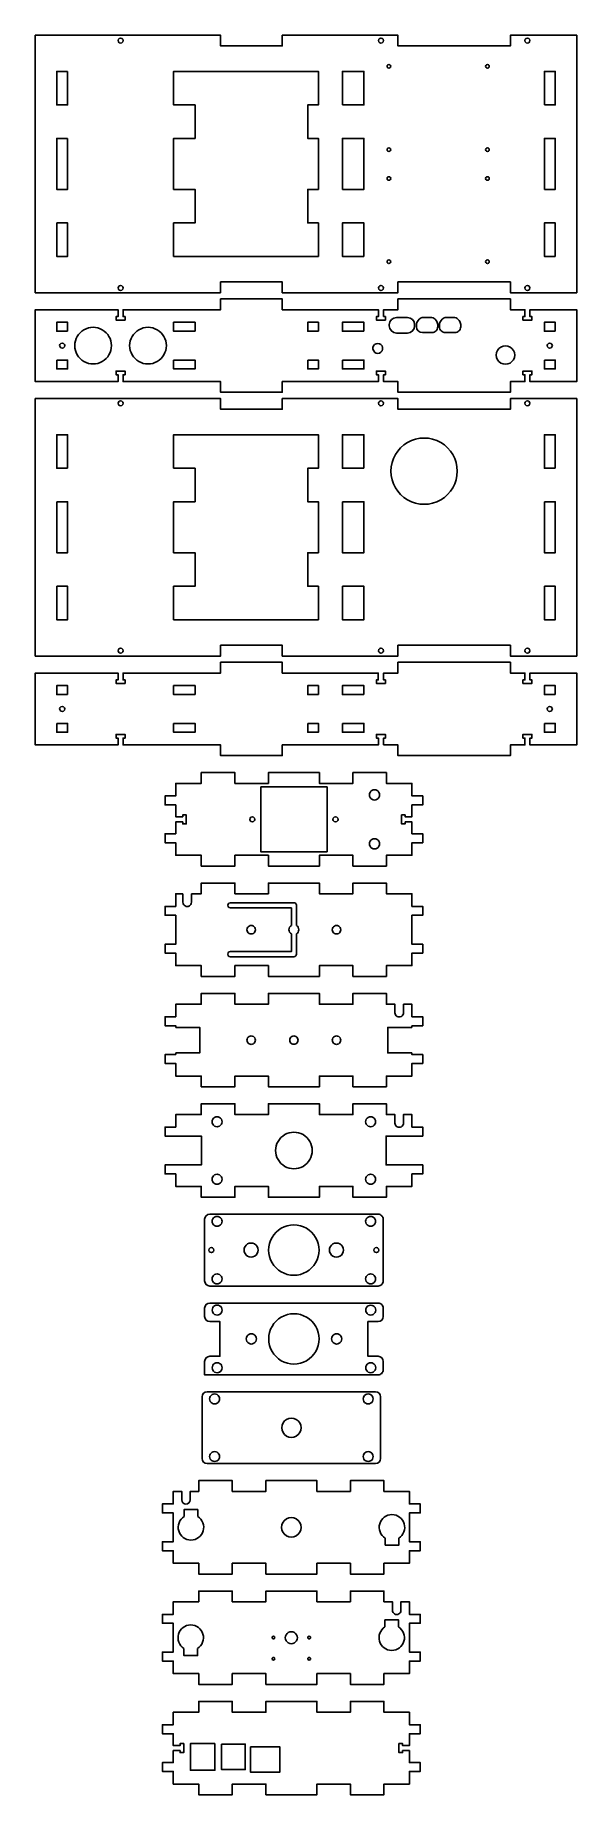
# Model space of a CAD drawing. Extents: x -27 to 292, y -392 to 644.
import ezdxf

# ---------------------------------------------------------------- set-up
doc = ezdxf.new("R2010")
doc.units = 0
doc.layers.add('Layer_1', color=7, linetype='CONTINUOUS')

msp = doc.modelspace()

# ---------------------------------------------------------------- linework, layer by layer
at = {"layer": 'Layer_1', "color": 7}
for points in [[(82.041697, 492.578505), (-27.007898, 492.578505), (-27.007898, 644.228021), (82.041697, 644.228021), (82.041697, 637.878056), (118.291561, 637.878056), (118.291561, 644.228021), (186.391304, 644.228021), (186.391304, 637.878056), (252.541044, 637.878056), (252.541044, 644.228021), (291.590909, 644.228021), (291.590909, 492.578505), (252.541044, 492.578505), (252.541044, 498.928489), (186.391304, 498.928489), (186.391304, 492.578505), (118.291561, 492.578505), (118.291561, 498.928489), (82.041697, 498.928489)], [(-7.957974, 622.878052), (-14.307959, 622.878052), (-14.307959, 603.140716), (-7.957974, 603.140716)], [(67.041741, 583.403115), (54.341799, 583.403115), (54.341799, 553.403424), (67.041741, 553.403424), (67.041741, 533.665824), (54.341799, 533.665824), (54.341799, 513.928487), (139.641477, 513.928487), (139.641477, 533.665824), (133.291493, 533.665824), (133.291493, 553.403424), (139.641477, 553.403424), (139.641477, 583.403115), (133.291493, 583.403115), (133.291493, 603.140716), (139.641477, 603.140716), (139.641477, 622.878052), (54.341799, 622.878052), (54.341799, 603.140716), (67.041741, 603.140716)], [(153.691427, 603.140716), (166.391395, 603.140716), (166.391395, 622.878052), (153.691427, 622.878052)], [(272.540981, 603.140716), (278.890939, 603.140716), (278.890939, 622.878052), (272.540981, 622.878052)], [(-7.957974, 583.403115), (-14.307959, 583.403115), (-14.307959, 553.403424), (-7.957974, 553.403424)], [(153.691427, 553.403424), (166.391395, 553.403424), (166.391395, 583.403115), (153.691427, 583.403115)], [(272.540981, 553.403424), (278.890939, 553.403424), (278.890939, 583.403115), (272.540981, 583.403115)], [(-14.307959, 533.665824), (-14.307959, 513.928487), (-7.957974, 513.928487), (-7.957974, 533.665824)], [(166.391395, 513.928487), (166.391395, 533.665824), (153.691427, 533.665824), (153.691427, 513.928487)], [(278.890939, 513.928487), (278.890939, 533.665824), (272.540981, 533.665824), (272.540981, 513.928487)], [(177.891321, 478.528637), (177.891321, 482.578603), (186.391304, 482.578603), (186.391304, 488.928587), (252.541044, 488.928587), (252.541044, 482.578603), (261.041, 482.578603), (261.041, 478.528637), (259.891019, 478.528637), (259.891019, 476.428644), (265.191006, 476.428644), (265.191006, 478.528637), (264.040998, 478.528637), (264.040998, 482.578603), (291.590909, 482.578603), (291.590909, 440.278714), (264.040998, 440.278714), (264.040998, 444.32868), (265.191006, 444.32868), (265.191006, 446.428676), (259.891019, 446.428676), (259.891019, 444.32868), (261.041, 444.32868), (261.041, 440.278714), (252.541044, 440.278714), (252.541044, 433.92873), (186.391304, 433.92873), (186.391304, 440.278714), (177.891321, 440.278714), (177.891321, 444.32868), (179.041328, 444.32868), (179.041328, 446.428676), (173.741342, 446.428676), (173.741342, 444.32868), (174.891323, 444.32868), (174.891323, 440.278714), (118.291561, 440.278714), (118.291561, 433.92873), (82.041697, 433.92873), (82.041697, 440.278714), (24.691898, 440.278714), (24.691898, 444.32868), (25.841906, 444.32868), (25.841906, 446.428676), (20.541919, 446.428676), (20.541919, 444.32868), (21.691927, 444.32868), (21.691927, 440.278714), (-27.007898, 440.278714), (-27.007898, 482.578603), (21.691927, 482.578603), (21.691927, 478.528637), (20.541919, 478.528637), (20.541919, 476.428644), (25.841906, 476.428644), (25.841906, 478.528637), (24.691898, 478.528637), (24.691898, 482.578603), (82.041697, 482.578603), (82.041697, 488.928587), (118.291561, 488.928587), (118.291561, 482.578603), (174.891323, 482.578603), (174.891323, 478.528637), (173.741342, 478.528637), (173.741342, 476.428644), (179.041328, 476.428644), (179.041328, 478.528637)], [(-7.957974, 469.928641), (-7.957974, 475.178757), (-14.307959, 475.178757), (-14.307959, 469.928641)], [(67.041741, 469.928641), (67.041741, 475.178757), (54.341799, 475.178757), (54.341799, 469.928641)], [(139.641477, 469.928641), (139.641477, 475.178757), (133.291493, 475.178757), (133.291493, 469.928641)], [(166.391395, 469.928641), (166.391395, 475.178757), (153.691427, 475.178757), (153.691427, 469.928641)], [(278.890939, 469.928641), (278.890939, 475.178757), (272.540981, 475.178757), (272.540981, 469.928641)], [(-14.307959, 452.928676), (-14.307959, 447.678828), (-7.957974, 447.678828), (-7.957974, 452.928676)], [(54.341799, 452.928676), (54.341799, 447.678828), (67.041741, 447.678828), (67.041741, 452.928676)], [(133.291493, 452.928676), (133.291493, 447.678828), (139.641477, 447.678828), (139.641477, 452.928676)], [(153.691427, 452.928676), (153.691427, 447.678828), (166.391395, 447.678828), (166.391395, 452.928676)], [(272.540981, 452.928676), (272.540981, 447.678828), (278.890939, 447.678828), (278.890939, 452.928676)], [(-27.007898, 278.629288), (-27.007898, 430.278812), (82.041697, 430.278812), (82.041697, 423.928828), (118.291561, 423.928828), (118.291561, 430.278812), (186.391304, 430.278812), (186.391304, 423.928828), (252.541044, 423.928828), (252.541044, 430.278812), (291.590909, 430.278812), (291.590909, 278.629288), (252.541044, 278.629288), (252.541044, 284.979272), (186.391304, 284.979272), (186.391304, 278.629288), (118.291561, 278.629288), (118.291561, 284.979272), (82.041697, 284.979272), (82.041697, 278.629288)], [(-7.957974, 389.191507), (-7.957974, 408.928843), (-14.307959, 408.928843), (-14.307959, 389.191507)], [(54.341799, 389.191507), (67.041741, 389.191507), (67.041741, 369.454168), (54.341799, 369.454168), (54.341799, 339.4542), (67.041741, 339.4542), (67.041741, 319.716861), (54.341799, 319.716861), (54.341799, 299.979257), (139.641477, 299.979257), (139.641477, 319.716861), (133.291493, 319.716861), (133.291493, 339.4542), (139.641477, 339.4542), (139.641477, 369.454168), (133.291493, 369.454168), (133.291493, 389.191507), (139.641477, 389.191507), (139.641477, 408.928843), (54.341799, 408.928843)], [(166.391395, 389.191507), (166.391395, 408.928843), (153.691427, 408.928843), (153.691427, 389.191507)], [(278.890939, 389.191507), (278.890939, 408.928843), (272.540981, 408.928843), (272.540981, 389.191507)], [(-14.307959, 369.454168), (-14.307959, 339.4542), (-7.957974, 339.4542), (-7.957974, 369.454168)], [(153.691427, 369.454168), (153.691427, 339.4542), (166.391395, 339.4542), (166.391395, 369.454168)], [(272.540981, 369.454168), (272.540981, 339.4542), (278.890939, 339.4542), (278.890939, 369.454168)], [(-14.307959, 319.716861), (-14.307959, 299.979257), (-7.957974, 299.979257), (-7.957974, 319.716861)], [(153.691427, 319.716861), (153.691427, 299.979257), (166.391395, 299.979257), (166.391395, 319.716861)], [(272.540981, 319.716861), (272.540981, 299.979257), (278.890939, 299.979257), (278.890939, 319.716861)], [(177.891321, 226.329498), (177.891321, 230.379465), (179.041328, 230.379465), (179.041328, 232.479457), (173.741342, 232.479457), (173.741342, 230.379465), (174.891323, 230.379465), (174.891323, 226.329498), (118.291561, 226.329498), (118.291561, 219.979514), (82.041697, 219.979514), (82.041697, 226.329498), (24.691898, 226.329498), (24.691898, 230.379465), (25.841906, 230.379465), (25.841906, 232.479457), (20.541919, 232.479457), (20.541919, 230.379465), (21.691927, 230.379465), (21.691927, 226.329498), (-27.007898, 226.329498), (-27.007898, 268.629386), (21.691927, 268.629386), (21.691927, 264.57942), (20.541919, 264.57942), (20.541919, 262.479427), (25.841906, 262.479427), (25.841906, 264.57942), (24.691898, 264.57942), (24.691898, 268.629386), (82.041697, 268.629386), (82.041697, 274.979371), (118.291561, 274.979371), (118.291561, 268.629386), (174.803825, 268.629386), (174.803825, 264.57942), (173.741342, 264.57942), (173.741342, 262.479427), (179.041328, 262.479427), (179.041328, 264.57942), (177.891321, 264.57942), (177.891321, 268.629386), (186.391304, 268.629386), (186.391304, 274.979371), (252.541044, 274.979371), (252.541044, 268.629386), (261.041, 268.629386), (261.041, 264.57942), (259.891019, 264.57942), (259.891019, 262.479427), (265.191006, 262.479427), (265.191006, 264.57942), (264.040998, 264.57942), (264.040998, 268.629386), (291.590909, 268.629386), (291.590909, 226.329498), (264.040998, 226.329498), (264.040998, 230.379465), (265.191006, 230.379465), (265.191006, 232.479457), (259.891019, 232.479457), (259.891019, 230.379465), (261.041, 230.379465), (261.041, 226.329498), (252.541044, 226.329498), (252.541044, 219.979514), (186.391304, 219.979514), (186.391304, 226.329498)], [(-7.957974, 255.979425), (-7.957974, 261.229539), (-14.307959, 261.229539), (-14.307959, 255.979425)], [(67.041741, 255.979425), (67.041741, 261.229539), (54.341799, 261.229539), (54.341799, 255.979425)], [(139.641477, 255.979425), (139.641477, 261.229539), (133.291493, 261.229539), (133.291493, 255.979425)], [(166.391395, 255.979425), (166.391395, 261.229539), (153.691427, 261.229539), (153.691427, 255.979425)], [(278.890939, 255.979425), (278.890939, 261.229539), (272.540981, 261.229539), (272.540981, 255.979425)], [(-14.307959, 238.979459), (-14.307959, 233.729611), (-7.957974, 233.729611), (-7.957974, 238.979459)], [(54.341799, 238.979459), (54.341799, 233.729611), (67.041741, 233.729611), (67.041741, 238.979459)], [(133.291493, 238.979459), (133.291493, 233.729611), (139.641477, 233.729611), (139.641477, 238.979459)], [(153.691427, 238.979459), (153.691427, 233.729611), (166.391395, 233.729611), (166.391395, 238.979459)], [(272.540981, 238.979459), (272.540981, 233.729611), (278.890939, 233.729611), (278.890939, 238.979459)], [(190.591263, 180.979764), (194.641256, 180.979764), (194.641256, 173.9797), (200.99124, 173.9797), (200.99124, 168.729852), (194.641256, 168.729852), (194.641256, 161.329738), (179.641323, 161.329738), (179.641323, 154.979754), (159.903908, 154.979754), (159.903908, 161.329738), (140.166489, 161.329738), (140.166489, 154.979754), (110.166571, 154.979754), (110.166571, 161.329738), (90.429156, 161.329738), (90.429156, 154.979754), (70.691738, 154.979754), (70.691738, 161.329738), (55.691805, 161.329738), (55.691805, 168.729852), (49.341821, 168.729852), (49.341821, 173.9797), (55.691805, 173.9797), (55.691805, 180.979764), (59.741772, 180.979764), (59.741772, 179.829887), (61.841791, 179.829887), (61.841791, 185.129743), (59.741772, 185.129743), (59.741772, 183.979604), (55.691805, 183.979604), (55.691805, 190.979666), (49.341821, 190.979666), (49.341821, 196.229781), (55.691805, 196.229781), (55.691805, 203.629627), (70.691738, 203.629627), (70.691738, 209.979612), (90.429156, 209.979612), (90.429156, 203.629627), (110.166571, 203.629627), (110.166571, 209.979612), (140.166489, 209.979612), (140.166489, 203.629627), (159.903908, 203.629627), (159.903908, 209.979612), (179.641323, 209.979612), (179.641323, 203.629627), (194.641256, 203.629627), (194.641256, 196.229781), (200.99124, 196.229781), (200.99124, 190.979666), (194.641256, 190.979666), (194.641256, 183.979604), (190.591263, 183.979604), (190.591263, 185.129743), (188.491296, 185.129743), (188.491296, 179.829887), (190.591263, 179.829887)], [(105.665279, 201.588372), (105.665279, 163.371258), (144.667782, 163.371258), (144.667782, 201.588372)], [(189.091289, -365.918176), (193.141258, -365.918176), (193.141258, -372.918222), (199.491242, -372.918222), (199.491242, -378.168077), (193.141258, -378.168077), (193.141258, -385.568199), (178.141325, -385.568199), (178.141325, -391.918165), (158.403907, -391.918165), (158.403907, -385.568199), (138.666489, -385.568199), (138.666489, -391.918165), (108.666573, -391.918165), (108.666573, -385.568199), (88.929155, -385.568199), (88.929155, -391.918165), (69.19174, -391.918165), (69.19174, -385.568199), (54.191807, -385.568199), (54.191807, -378.168077), (47.841823, -378.168077), (47.841823, -372.918222), (54.191807, -372.918222), (54.191807, -365.918176), (58.2418, -365.918176), (58.2418, -367.068053), (60.341793, -367.068053), (60.341793, -361.768191), (58.2418, -361.768191), (58.2418, -362.918069), (54.191807, -362.918069), (54.191807, -355.918261), (47.841823, -355.918261), (47.841823, -350.668141), (54.191807, -350.668141), (54.191807, -343.26831), (69.19174, -343.26831), (69.19174, -336.918318), (88.929155, -336.918318), (88.929155, -343.26831), (108.666573, -343.26831), (108.666573, -336.918318), (138.666489, -336.918318), (138.666489, -343.26831), (158.403907, -343.26831), (158.403907, -336.918318), (178.141325, -336.918318), (178.141325, -343.26831), (193.141258, -343.26831), (193.141258, -350.668141), (199.491242, -350.668141), (199.491242, -355.918261), (193.141258, -355.918261), (193.141258, -362.918069), (189.091289, -362.918069), (189.091289, -361.768191), (186.991296, -361.768191), (186.991296, -367.068053), (189.091289, -367.068053)], [(78.707692, -361.778245), (64.257722, -361.778245), (64.257722, -377.458201), (78.707692, -377.458201)], [(82.657673, -362.078283), (82.657673, -377.098104), (96.557602, -377.098104), (96.557602, -362.078283)], [(99.607606, -363.678216), (99.607606, -378.578181), (116.90753, -378.578181), (116.90753, -363.678216)]]:
    msp.add_lwpolyline(points, close=True, dxfattribs=at)
for points in [[(191.911264, 477.988623), (185.571308, 477.988623)], [(198.237568, 476.232588), (198.882066, 476.912302)], [(201.385733, 477.988623), (205.696737, 477.988623)], [(208.200431, 476.912302), (208.844899, 476.232588)], [(211.737503, 476.232588), (212.381998, 476.912302)], [(214.885665, 477.988623), (219.196696, 477.988623)], [(221.700363, 476.912302), (222.344834, 476.232588)], [(181.27131, 473.688625), (181.27131, 473.12877)], [(185.571308, 468.828772), (191.911264, 468.828772)], [(196.211262, 473.12877), (196.211262, 473.688625)], [(197.291263, 472.53875), (197.291263, 473.858752)], [(206.341232, 469.088593), (200.741235, 469.088593)], [(209.791233, 473.858752), (209.791233, 472.53875)], [(210.791196, 472.53875), (210.791196, 473.858752)], [(219.841167, 469.088593), (214.241197, 469.088593)], [(223.291165, 473.858752), (223.291165, 472.53875)], [(172.691953, 457.407002), (171.546867, 459.390314)], [(59.861908, 138.629868), (55.691805, 138.629868), (55.691805, 131.230022), (49.341821, 131.230022), (49.341821, 125.979907), (55.691805, 125.979907), (55.691805, 108.979941), (49.341821, 108.979941), (49.341821, 103.730093), (55.691805, 103.730093), (55.691805, 96.329979), (70.691738, 96.329979), (70.691738, 89.979995), (90.429156, 89.979995), (90.429156, 96.329979), (110.166571, 96.329979), (110.166571, 89.979995), (140.166489, 89.979995), (140.166489, 96.329979), (159.903908, 96.329979), (159.903908, 89.979995), (179.641323, 89.979995), (179.641323, 96.329979), (194.641256, 96.329979), (194.641256, 103.730093), (200.99124, 103.730093), (200.99124, 108.979941), (194.641256, 108.979941), (194.641256, 125.979907), (200.99124, 125.979907), (200.99124, 131.230022), (194.641256, 131.230022), (194.641256, 138.629868), (179.641323, 138.629868), (179.641323, 144.979853), (159.903908, 144.979853), (159.903908, 138.629868), (140.166489, 138.629868), (140.166489, 144.979853), (110.166571, 144.979853), (110.166571, 138.629868), (90.429156, 138.629868), (90.429156, 144.979853), (70.691738, 144.979853), (70.691738, 138.629868), (64.917333, 138.629868)], [(59.917328, 138.629868), (59.917328, 133.630049)], [(64.917333, 138.629868), (64.917333, 133.630049)], [(87.725702, 133.364939), (125.16653, 133.364939)], [(123.666533, 119.961974), (123.666533, 130.364835), (87.725702, 130.364835)], [(126.666502, 131.865018), (126.666502, 119.961974)], [(87.725702, 104.595012), (123.666533, 104.595012), (123.666533, 114.998138)], [(126.666502, 114.998138), (126.666502, 103.095094)], [(125.16653, 101.595175), (87.725702, 101.595175)], [(184.641299, 68.63029), (184.641299, 73.630109), (179.641323, 73.630109), (179.641323, 79.980094), (159.903908, 79.980094), (159.903908, 73.630109), (140.166489, 73.630109), (140.166489, 79.980094), (110.166571, 79.980094), (110.166571, 73.630109), (90.429156, 73.630109), (90.429156, 79.980094), (70.691738, 79.980094), (70.691738, 73.630109), (55.691805, 73.630109), (55.691805, 66.230263), (49.341821, 66.230263), (49.341821, 60.980148), (55.691805, 60.980148), (55.691805, 59.980288)], [(189.641277, 73.630109), (189.641277, 68.63029)], [(194.641256, 60.980148), (200.99124, 60.980148), (200.99124, 66.230263), (194.641256, 66.230263), (194.641256, 73.630109), (189.641277, 73.630109)], [(55.691805, 59.980288), (69.78271, 59.980288), (69.78271, 44.980306), (55.691805, 44.980306)], [(194.641256, 44.980306), (180.432294, 44.980306), (180.432294, 59.980288), (194.641256, 59.980288)], [(194.641256, 59.980288), (194.641256, 60.980148)], [(55.691805, 43.980182), (49.341821, 43.980182), (49.341821, 38.730331), (55.691805, 38.730331), (55.691805, 31.33022), (70.691738, 31.33022), (70.691738, 24.980236), (90.429156, 24.980236), (90.429156, 31.33022), (110.166571, 31.33022), (110.166571, 24.980236), (140.166489, 24.980236), (140.166489, 31.33022), (159.903908, 31.33022), (159.903908, 24.980236), (179.641323, 24.980236), (179.641323, 31.33022), (194.641256, 31.33022), (194.641256, 38.730331), (200.99124, 38.730331), (200.99124, 43.980182), (194.641256, 43.980182), (194.641256, 44.980306)], [(55.691805, 44.980306), (55.691805, 43.980182)], [(189.641277, 3.630531), (189.641277, 8.63035), (194.641256, 8.63035), (194.641256, 1.230504), (200.99124, 1.230504), (200.99124, -4.019611), (179.432303, -4.019611), (179.432303, -21.019577), (200.99124, -21.019577), (200.99124, -26.269428), (194.641256, -26.269428), (194.641256, -33.669529), (179.641323, -33.669529), (179.641323, -40.019521), (159.903908, -40.019521), (159.903908, -33.669529), (140.166489, -33.669529), (140.166489, -40.019521), (110.166571, -40.019521), (110.166571, -33.669529), (90.429156, -33.669529), (90.429156, -40.019521), (70.691738, -40.019521), (70.691738, -33.669529), (55.691805, -33.669529), (55.691805, -26.269428), (49.341821, -26.269428), (49.341821, -21.019577), (70.782701, -21.019577), (70.782701, -4.019611), (49.341821, -4.019611), (49.341821, 1.230504), (55.691805, 1.230504), (55.691805, 8.63035), (70.691738, 8.63035), (70.691738, 14.980335), (90.429156, 14.980335), (90.429156, 8.63035), (110.166571, 8.63035), (110.166571, 14.980335), (140.166489, 14.980335), (140.166489, 8.63035), (159.903908, 8.63035), (159.903908, 14.980335), (179.641323, 14.980335), (179.641323, 8.63035), (184.641299, 8.63035), (184.641299, 3.630531)], [(75.64171, -50.019435), (174.691327, -50.019435)], [(72.641738, -89.319218), (72.641738, -53.019251)], [(177.691323, -53.019251), (177.691323, -89.319218)], [(174.691327, -92.319325), (75.64171, -92.319325)], [(75.64171, -102.319213), (174.691327, -102.319213)], [(72.641738, -110.219132), (72.641738, -105.319055)], [(75.64171, -133.719103), (81.641703, -133.719103), (81.641703, -113.219239), (75.64171, -113.219239)], [(174.691327, -113.219239), (168.691357, -113.219239), (168.691357, -133.719103), (174.691327, -133.719103)], [(177.691323, -105.319055), (177.691323, -110.219132)], [(174.691327, -144.619102), (72.641738, -144.619102), (72.641738, -136.718945)], [(177.691323, -136.718945), (177.691323, -141.618996)], [(74.141709, -154.619017), (173.191353, -154.619017)], [(71.14174, -193.9188), (71.14174, -157.618832)], [(176.191325, -157.618832), (176.191325, -193.9188)], [(64.191735, -218.268611), (64.191735, -213.268786), (69.19174, -213.268786), (69.19174, -206.918794), (88.929155, -206.918794), (88.929155, -213.268786), (108.666573, -213.268786), (108.666573, -206.918794), (138.666489, -206.918794), (138.666489, -213.268786), (158.403907, -213.268786), (158.403907, -206.918794), (178.141325, -206.918794), (178.141325, -213.268786), (193.141258, -213.268786), (193.141258, -220.668617), (199.491242, -220.668617), (199.491242, -225.918738), (193.141258, -225.918738), (193.141258, -242.918698), (199.491242, -242.918698), (199.491242, -248.168554), (193.141258, -248.168554), (193.141258, -255.568676), (178.141325, -255.568676), (178.141325, -261.918668), (158.403907, -261.918668), (158.403907, -255.568676), (138.666489, -255.568676), (138.666489, -261.918668), (108.666573, -261.918668), (108.666573, -255.568676), (88.929155, -255.568676), (88.929155, -261.918668), (69.19174, -261.918668), (69.19174, -255.568676), (54.191807, -255.568676), (54.191807, -248.168554), (47.841823, -248.168554), (47.841823, -242.918698), (54.191807, -242.918698), (54.191807, -225.918738), (47.841823, -225.918738), (47.841823, -220.668617), (54.191807, -220.668617), (54.191807, -213.268786), (59.191783, -213.268786), (59.191783, -218.268611)], [(173.191353, -196.918906), (74.141709, -196.918906)], [(68.600767, -223.918755), (60.60082, -223.918755), (60.60082, -228.074296)], [(68.600767, -228.074296), (68.600767, -223.918755)], [(178.850352, -244.918681), (186.850326, -244.918681), (186.850326, -240.762902)], [(178.850352, -240.762902), (178.850352, -244.918681)], [(188.141306, -283.268373), (188.141306, -278.268548), (193.141258, -278.268548), (193.141258, -285.668379), (199.491242, -285.668379), (199.491242, -290.918499), (193.141258, -290.918499), (193.141258, -307.91846), (199.491242, -307.91846), (199.491242, -313.168316), (193.141258, -313.168316), (193.141258, -320.568438), (178.141325, -320.568438), (178.141325, -326.918403), (158.403907, -326.918403), (158.403907, -320.568438), (138.666489, -320.568438), (138.666489, -326.918403), (108.666573, -326.918403), (108.666573, -320.568438), (88.929155, -320.568438), (88.929155, -326.918403), (69.19174, -326.918403), (69.19174, -320.568438), (54.191807, -320.568438), (54.191807, -313.168316), (47.841823, -313.168316), (47.841823, -307.91846), (54.191807, -307.91846), (54.191807, -290.918499), (47.841823, -290.918499), (47.841823, -285.668379), (54.191807, -285.668379), (54.191807, -278.268548), (69.19174, -278.268548), (69.19174, -271.918556), (88.929155, -271.918556), (88.929155, -278.268548), (108.666573, -278.268548), (108.666573, -271.918556), (138.666489, -271.918556), (138.666489, -278.268548), (158.403907, -278.268548), (158.403907, -271.918556), (178.141325, -271.918556), (178.141325, -278.268548), (183.141301, -278.268548), (183.141301, -283.268373)], [(178.732295, -293.074057), (178.732295, -288.918517), (186.732272, -288.918517), (186.732272, -293.074057)], [(68.48271, -305.762638), (68.48271, -309.918443), (60.482763, -309.918443), (60.482763, -305.762638)]]:
    msp.add_lwpolyline(points, dxfattribs=at)
for points in [[(23.942229, 642.352922), (23.477966, 642.621209), (22.905859, 642.621209), (22.441596, 642.352922)], [(177.141334, 642.352128), (176.677229, 642.619886), (176.105415, 642.619886), (175.641336, 642.352128)], [(263.290985, 642.352128), (262.826909, 642.619886), (262.255092, 642.619886), (261.791013, 642.352128)], [(22.441596, 642.352922), (21.977332, 642.084634), (21.691531, 641.58907), (21.691927, 641.053052)], [(21.691927, 641.053052), (21.691927, 640.51698), (21.977332, 640.021178), (22.441596, 639.753156)], [(22.441596, 639.753156), (22.905859, 639.484868), (23.477966, 639.484868), (23.942229, 639.753156)], [(24.691898, 641.053052), (24.691898, 641.58907), (24.406492, 642.084634), (23.942229, 642.352922)], [(23.942229, 639.753156), (24.406492, 640.021178), (24.692295, 640.51698), (24.691898, 641.053052)], [(175.641336, 642.352128), (175.177231, 642.084105), (174.891323, 641.588806), (174.891323, 641.053052)], [(174.891323, 641.053052), (174.891323, 640.51698), (175.177231, 640.021972), (175.641336, 639.753949)], [(175.641336, 639.753949), (176.105415, 639.485927), (176.677229, 639.485927), (177.141334, 639.753949)], [(177.891321, 641.053052), (177.891321, 641.588806), (177.605412, 642.084105), (177.141334, 642.352128)], [(177.141334, 639.753949), (177.605412, 640.021972), (177.891321, 640.51698), (177.891321, 641.053052)], [(261.791013, 642.352128), (261.326908, 642.084105), (261.041, 641.588806), (261.041, 641.053052)], [(261.041, 641.053052), (261.041, 640.51698), (261.326908, 640.021972), (261.791013, 639.753949)], [(261.791013, 639.753949), (262.255092, 639.485927), (262.826909, 639.485927), (263.290985, 639.753949)], [(264.040998, 641.053052), (264.040998, 641.588806), (263.75509, 642.084105), (263.290985, 642.352128)], [(263.290985, 639.753949), (263.75509, 640.021972), (264.040998, 640.51698), (264.040998, 641.053052)], [(180.503811, 626.775095), (180.171203, 626.583008), (179.96631, 626.228202), (179.96631, 625.844027)], [(179.96631, 625.844027), (179.96631, 625.459853), (180.171203, 625.105047), (180.503811, 624.91296)], [(181.578809, 626.775095), (181.246202, 626.966917), (180.836418, 626.966917), (180.503811, 626.775095)], [(180.503811, 624.91296), (180.836418, 624.721137), (181.246202, 624.721137), (181.578809, 624.91296)], [(182.116309, 625.844027), (182.116309, 626.228202), (181.911416, 626.583008), (181.578809, 626.775095)], [(181.578809, 624.91296), (181.911416, 625.105047), (182.116309, 625.459853), (182.116309, 625.844027)], [(238.503585, 626.775095), (238.170977, 626.583008), (237.966084, 626.228202), (237.966084, 625.844027)], [(237.966084, 625.844027), (237.966084, 625.459853), (238.170977, 625.105047), (238.503585, 624.91296)], [(239.578583, 626.775095), (239.245978, 626.966917), (238.836192, 626.966917), (238.503585, 626.775095)], [(238.503585, 624.91296), (238.836192, 624.721137), (239.245978, 624.721137), (239.578583, 624.91296)], [(240.116083, 625.844027), (240.116083, 626.228202), (239.91119, 626.583008), (239.578583, 626.775095)], [(239.578583, 624.91296), (239.91119, 625.105047), (240.116083, 625.459853), (240.116083, 625.844027)], [(180.503811, 577.775196), (180.171203, 577.583083), (179.96631, 577.228303), (179.96631, 576.844129)], [(179.96631, 576.844129), (179.96631, 576.460219), (180.171203, 576.105413), (180.503811, 575.913326)], [(181.578809, 577.775196), (181.246202, 577.967257), (180.836418, 577.967257), (180.503811, 577.775196)], [(180.503811, 575.913326), (180.836418, 575.721238), (181.246202, 575.721238), (181.578809, 575.913326)], [(182.116309, 576.844129), (182.116309, 577.228303), (181.911416, 577.583083), (181.578809, 577.775196)], [(181.578809, 575.913326), (181.911416, 576.105413), (182.116309, 576.460219), (182.116309, 576.844129)], [(238.503585, 577.775196), (238.170977, 577.583083), (237.966084, 577.228303), (237.966084, 576.844129)], [(237.966084, 576.844129), (237.966084, 576.460219), (238.170977, 576.105413), (238.503585, 575.913326)], [(239.578583, 577.775196), (239.245978, 577.967257), (238.836192, 577.967257), (238.503585, 577.775196)], [(238.503585, 575.913326), (238.836192, 575.721238), (239.245978, 575.721238), (239.578583, 575.913326)], [(240.116083, 576.844129), (240.116083, 577.228303), (239.91119, 577.583083), (239.578583, 577.775196)], [(239.578583, 575.913326), (239.91119, 576.105413), (240.116083, 576.460219), (240.116083, 576.844129)], [(180.503811, 560.775209), (180.171203, 560.583122), (179.96631, 560.228316), (179.96631, 559.844406)], [(179.96631, 559.844406), (179.96631, 559.460232), (180.171203, 559.105426), (180.503811, 558.913339)], [(181.578809, 560.775209), (181.246202, 560.967297), (180.836418, 560.967297), (180.503811, 560.775209)], [(182.116309, 559.844406), (182.116309, 560.228316), (181.911416, 560.583122), (181.578809, 560.775209)], [(181.578809, 558.913339), (181.911416, 559.105426), (182.116309, 559.460232), (182.116309, 559.844406)], [(238.503585, 560.775209), (238.170977, 560.583122), (237.966084, 560.228316), (237.966084, 559.844406)], [(237.966084, 559.844406), (237.966084, 559.460232), (238.170977, 559.105426), (238.503585, 558.913339)], [(239.578583, 560.775209), (239.245978, 560.967297), (238.836192, 560.967297), (238.503585, 560.775209)], [(240.116083, 559.844406), (240.116083, 560.228316), (239.91119, 560.583122), (239.578583, 560.775209)], [(239.578583, 558.913339), (239.91119, 559.105426), (240.116083, 559.460232), (240.116083, 559.844406)], [(180.503811, 558.913339), (180.836418, 558.721252), (181.246202, 558.721252), (181.578809, 558.913339)], [(238.503585, 558.913339), (238.836192, 558.721252), (239.245978, 558.721252), (239.578583, 558.913339)], [(180.503811, 511.775575), (180.171203, 511.583488), (179.96631, 511.228682), (179.96631, 510.844508)], [(179.96631, 510.844508), (179.96631, 510.460333), (180.171203, 510.105528), (180.503811, 509.91344)], [(181.578809, 511.775575), (181.246202, 511.967398), (180.836418, 511.967398), (180.503811, 511.775575)], [(180.503811, 509.91344), (180.836418, 509.721618), (181.246202, 509.721618), (181.578809, 509.91344)], [(182.116309, 510.844508), (182.116309, 511.228682), (181.911416, 511.583488), (181.578809, 511.775575)], [(181.578809, 509.91344), (181.911416, 510.105528), (182.116309, 510.460333), (182.116309, 510.844508)], [(238.503585, 511.775575), (238.170977, 511.583488), (237.966084, 511.228682), (237.966084, 510.844508)], [(237.966084, 510.844508), (237.966084, 510.460333), (238.170977, 510.105528), (238.503585, 509.91344)], [(239.578583, 511.775575), (239.245978, 511.967398), (238.836192, 511.967398), (238.503585, 511.775575)], [(238.503585, 509.91344), (238.836192, 509.721618), (239.245978, 509.721618), (239.578583, 509.91344)], [(240.116083, 510.844508), (240.116083, 511.228682), (239.91119, 511.583488), (239.578583, 511.775575)], [(239.578583, 509.91344), (239.91119, 510.105528), (240.116083, 510.460333), (240.116083, 510.844508)], [(22.441596, 496.674511), (21.977332, 496.406489), (21.691531, 495.910925), (21.691927, 495.374615)], [(21.691927, 495.374615), (21.691927, 494.83857), (21.977332, 494.343006), (22.441596, 494.074721)], [(23.942229, 496.674511), (23.477966, 496.942796), (22.905859, 496.942796), (22.441596, 496.674511)], [(22.441596, 494.074721), (22.905859, 493.806434), (23.477966, 493.806434), (23.942229, 494.074721)], [(24.691898, 495.374615), (24.691898, 495.910925), (24.406492, 496.406489), (23.942229, 496.674511)], [(23.942229, 494.074721), (24.406492, 494.343006), (24.692295, 494.83857), (24.691898, 495.374615)], [(175.641336, 496.673715), (175.177231, 496.405695), (174.891323, 495.91066), (174.891323, 495.374615)], [(174.891323, 495.374615), (174.891323, 494.838835), (175.177231, 494.343538), (175.641336, 494.075515)], [(177.141334, 496.673715), (176.677229, 496.94174), (176.105415, 496.94174), (175.641336, 496.673715)], [(175.641336, 494.075515), (176.105415, 493.807757), (176.677229, 493.807757), (177.141334, 494.075515)], [(177.891321, 495.374615), (177.891321, 495.91066), (177.605412, 496.405695), (177.141334, 496.673715)], [(177.141334, 494.075515), (177.605412, 494.343538), (177.891321, 494.838835), (177.891321, 495.374615)], [(261.791013, 496.673715), (261.326908, 496.405695), (261.041, 495.91066), (261.041, 495.374615)], [(261.041, 495.374615), (261.041, 494.838835), (261.326908, 494.343538), (261.791013, 494.075515)], [(263.290985, 496.673715), (262.826909, 496.94174), (262.255092, 496.94174), (261.791013, 496.673715)], [(261.791013, 494.075515), (262.255092, 493.807757), (262.826909, 493.807757), (263.290985, 494.075515)], [(264.040998, 495.374615), (264.040998, 495.91066), (263.75509, 496.405695), (263.290985, 496.673715)], [(263.290985, 494.075515), (263.75509, 494.343538), (264.040998, 494.838835), (264.040998, 495.374615)], [(185.571308, 477.988623), (183.196493, 477.988623), (181.27131, 476.063519), (181.27131, 473.688625)], [(196.211262, 473.688625), (196.211262, 476.063519), (194.286079, 477.988623), (191.911264, 477.988623)], [(198.882066, 476.912302), (199.533546, 477.599421), (200.438817, 477.988623), (201.385733, 477.988623)], [(205.696737, 477.988623), (206.643651, 477.988623), (207.548948, 477.599421), (208.200431, 476.912302)], [(212.381998, 476.912302), (213.033481, 477.599421), (213.938778, 477.988623), (214.885665, 477.988623)], [(219.196696, 477.988623), (220.143612, 477.988623), (221.048883, 477.599421), (221.700363, 476.912302)], [(1.644499, 470.777424), (-1.695487, 468.849145), (-3.752988, 465.28548), (-3.752988, 461.428659)], [(12.439445, 470.777424), (9.099485, 472.705702), (4.984458, 472.705702), (1.644499, 470.777424)], [(17.836931, 461.428659), (17.836931, 465.28548), (15.779431, 468.849145), (12.439445, 470.777424)], [(33.94438, 470.777424), (30.604394, 468.849145), (28.546894, 465.28548), (28.546894, 461.428659)], [(44.739325, 470.777424), (41.399367, 472.705702), (37.284339, 472.705702), (33.94438, 470.777424)], [(50.136813, 461.428659), (50.136813, 465.28548), (48.079313, 468.849145), (44.739325, 470.777424)], [(181.27131, 473.12877), (181.27131, 470.753876), (183.196493, 468.828772), (185.571308, 468.828772)], [(191.911264, 468.828772), (194.286079, 468.828772), (196.211262, 470.753876), (196.211262, 473.12877)], [(197.291263, 473.858752), (197.291263, 474.74193), (197.629953, 475.591506), (198.237568, 476.232588)], [(200.741235, 469.088593), (198.83587, 469.088593), (197.291263, 470.633226), (197.291263, 472.53875)], [(208.780738, 470.099033), (208.133756, 469.452127), (207.256213, 469.088593), (206.341232, 469.088593)], [(209.791233, 472.53875), (209.791233, 471.62356), (209.427749, 470.746203), (208.780738, 470.099033)], [(208.844899, 476.232588), (209.452514, 475.591506), (209.791207, 474.74193), (209.791233, 473.858752)], [(210.791196, 473.858752), (210.791196, 474.74193), (211.129888, 475.591506), (211.737503, 476.232588)], [(211.801691, 470.099033), (211.15468, 470.746203), (210.791196, 471.62356), (210.791196, 472.53875)], [(214.241197, 469.088593), (213.326216, 469.088593), (212.448673, 469.452127), (211.801691, 470.099033)], [(222.280699, 470.099033), (221.633688, 469.452127), (220.756172, 469.088593), (219.841167, 469.088593)], [(223.291165, 472.53875), (223.291165, 471.62356), (222.927684, 470.746203), (222.280699, 470.099033)], [(222.344834, 476.232588), (222.952473, 475.591506), (223.291165, 474.74193), (223.291165, 473.858752)], [(-11.88327, 462.728555), (-12.347534, 462.460532), (-12.633336, 461.964968), (-12.63294, 461.428659)], [(-12.63294, 461.428659), (-12.63294, 460.892613), (-12.347534, 460.397052), (-11.88327, 460.128765)], [(-10.382635, 462.728555), (-10.846898, 462.996842), (-11.419006, 462.996842), (-11.88327, 462.728555)], [(-11.88327, 460.128765), (-11.419006, 459.860478), (-10.846898, 459.860478), (-10.382635, 460.128765)], [(-9.632968, 461.428659), (-9.632968, 461.964968), (-9.918374, 462.460532), (-10.382635, 462.728555)], [(-10.382635, 460.128765), (-9.918374, 460.397052), (-9.632571, 460.892613), (-9.632968, 461.428659)], [(-3.752988, 461.428659), (-3.752988, 457.572102), (-1.695487, 454.008439), (1.644499, 452.079896)], [(12.439445, 452.079896), (15.779431, 454.008439), (17.836931, 457.572102), (17.836931, 461.428659)], [(28.546894, 461.428659), (28.546894, 457.572102), (30.604394, 454.008439), (33.94438, 452.079896)], [(44.739325, 452.079896), (48.079313, 454.008439), (50.136813, 457.572102), (50.136813, 461.428659)], [(171.546867, 459.390314), (171.374041, 460.779374), (172.203641, 462.097789), (173.530575, 462.542818)], [(176.413942, 457.548554), (175.364926, 456.622252), (173.808361, 456.562985), (172.691953, 457.407002)], [(173.530575, 462.542818), (174.857509, 462.988111), (176.314382, 462.43672), (177.014175, 461.224665)], [(177.014175, 461.224665), (177.713997, 460.012613), (177.462987, 458.475124), (176.413942, 457.548554)], [(246.903423, 460.586229), (245.221339, 459.614151), (244.186267, 457.8179), (244.188672, 455.875069)], [(252.340675, 460.586229), (250.658618, 461.558304), (248.585507, 461.558304), (246.903423, 460.586229)], [(255.055453, 455.875069), (255.058098, 457.8179), (254.022761, 459.614151), (252.340675, 460.586229)], [(274.965961, 462.727761), (274.501856, 462.459738), (274.215948, 461.964704), (274.215948, 461.428659)], [(274.215948, 461.428659), (274.215948, 460.892881), (274.501856, 460.397581), (274.965961, 460.129559)], [(276.465959, 462.727761), (276.001854, 462.995784), (275.430066, 462.995784), (274.965961, 462.727761)], [(274.965961, 460.129559), (275.430066, 459.861801), (276.001854, 459.861801), (276.465959, 460.129559)], [(277.215946, 461.428659), (277.215946, 461.964704), (276.930064, 462.459738), (276.465959, 462.727761)], [(276.465959, 460.129559), (276.930064, 460.397581), (277.215946, 460.892881), (277.215946, 461.428659)], [(1.644499, 452.079896), (4.984458, 450.151618), (9.099485, 450.151618), (12.439445, 452.079896)], [(33.94438, 452.079896), (37.284339, 450.151618), (41.399367, 450.151618), (44.739325, 452.079896)], [(244.188672, 455.875069), (244.186026, 453.932504), (245.221339, 452.136252), (246.903423, 451.164174)], [(246.903423, 451.164174), (248.585507, 450.192099), (250.658618, 450.192099), (252.340675, 451.164174)], [(252.340675, 451.164174), (254.022761, 452.136252), (255.057834, 453.932504), (255.055453, 455.875069)], [(22.441596, 428.782598), (21.977332, 428.514576), (21.691531, 428.018747), (21.691927, 427.482705)], [(21.691927, 427.482705), (21.691927, 426.946659), (21.977332, 426.450831), (22.441596, 426.182808)], [(23.942229, 428.782598), (23.477966, 429.050885), (22.905859, 429.050885), (22.441596, 428.782598)], [(22.441596, 426.182808), (22.905859, 425.914521), (23.477966, 425.914521), (23.942229, 426.182808)], [(24.691898, 427.482705), (24.691898, 428.018747), (24.406492, 428.514576), (23.942229, 428.782598)], [(23.942229, 426.182808), (24.406492, 426.450831), (24.692295, 426.946659), (24.691898, 427.482705)], [(175.641336, 428.781804), (175.177231, 428.513782), (174.891323, 428.018483), (174.891323, 427.482705)], [(174.891323, 427.482705), (174.891323, 426.946924), (175.177231, 426.451625), (175.641336, 426.183602)], [(177.141334, 428.781804), (176.677229, 429.049827), (176.105415, 429.049827), (175.641336, 428.781804)], [(175.641336, 426.183602), (176.105415, 425.915844), (176.677229, 425.915844), (177.141334, 426.183602)], [(177.891321, 427.482705), (177.891321, 428.018483), (177.605412, 428.513782), (177.141334, 428.781804)], [(177.141334, 426.183602), (177.605412, 426.451625), (177.891321, 426.946924), (177.891321, 427.482705)], [(261.791013, 428.781804), (261.326908, 428.513782), (261.041, 428.018483), (261.041, 427.482705)], [(261.041, 427.482705), (261.041, 426.946924), (261.326908, 426.451625), (261.791013, 426.183602)], [(263.290985, 428.781804), (262.826909, 429.049827), (262.255092, 429.049827), (261.791013, 428.781804)], [(261.791013, 426.183602), (262.255092, 425.915844), (262.826909, 425.915844), (263.290985, 426.183602)], [(264.040998, 427.482705), (264.040998, 428.018483), (263.75509, 428.513782), (263.290985, 428.781804)], [(263.290985, 426.183602), (263.75509, 426.451625), (264.040998, 426.946924), (264.040998, 427.482705)], [(192.035645, 404.41665), (185.999483, 400.928922), (182.284346, 394.484217), (182.291331, 387.512995)], [(211.546845, 404.41665), (205.510682, 407.90438), (198.07181, 407.90438), (192.035645, 404.41665)], [(221.291159, 387.512995), (221.298038, 394.484217), (217.583007, 400.928922), (211.546845, 404.41665)], [(182.291331, 387.512995), (182.284452, 380.54177), (185.999483, 374.097065), (192.035645, 370.609337)], [(211.546845, 370.609337), (217.583007, 374.097065), (221.298144, 380.54177), (221.291159, 387.512995)], [(192.035645, 370.609337), (198.07181, 367.121607), (205.510682, 367.121607), (211.546845, 370.609337)], [(22.441596, 283.104439), (21.977332, 282.836152), (21.691531, 282.340588), (21.691927, 281.804281)], [(21.691927, 281.804281), (21.691927, 281.268236), (21.977332, 280.772672), (22.441596, 280.504385)], [(23.942229, 283.104439), (23.477966, 283.372462), (22.905859, 283.372462), (22.441596, 283.104439)], [(22.441596, 280.504385), (22.905859, 280.236365), (23.477966, 280.236365), (23.942229, 280.504385)], [(24.691898, 281.804281), (24.691898, 282.340588), (24.406492, 282.836152), (23.942229, 283.104439)], [(23.942229, 280.504385), (24.406492, 280.772672), (24.692295, 281.268236), (24.691898, 281.804281)], [(175.641336, 283.103381), (175.177231, 282.835358), (174.891323, 282.340326), (174.891323, 281.804281)], [(174.891323, 281.804281), (174.891323, 281.268501), (175.177231, 280.773201), (175.641336, 280.505446)], [(177.141334, 283.103381), (176.677229, 283.371404), (176.105415, 283.371404), (175.641336, 283.103381)], [(175.641336, 280.505446), (176.105415, 280.237423), (176.677229, 280.237423), (177.141334, 280.505446)], [(177.891321, 281.804281), (177.891321, 282.340326), (177.605412, 282.835358), (177.141334, 283.103381)], [(177.141334, 280.505446), (177.605412, 280.773201), (177.891321, 281.268501), (177.891321, 281.804281)], [(261.791013, 283.103381), (261.326908, 282.835358), (261.041, 282.340326), (261.041, 281.804281)], [(261.041, 281.804281), (261.041, 281.268501), (261.326908, 280.773201), (261.791013, 280.505446)], [(263.290985, 283.103381), (262.826909, 283.371404), (262.255092, 283.371404), (261.791013, 283.103381)], [(261.791013, 280.505446), (262.255092, 280.237423), (262.826909, 280.237423), (263.290985, 280.505446)], [(264.040998, 281.804281), (264.040998, 282.340326), (263.75509, 282.835358), (263.290985, 283.103381)], [(263.290985, 280.505446), (263.75509, 280.773201), (264.040998, 281.268501), (264.040998, 281.804281)], [(-11.88327, 248.779337), (-12.347534, 248.511315), (-12.633336, 248.015752), (-12.63294, 247.479442)], [(-10.382635, 248.779337), (-10.846898, 249.047623), (-11.419006, 249.047623), (-11.88327, 248.779337)], [(-9.632968, 247.479442), (-9.632968, 248.015752), (-9.918374, 248.511315), (-10.382635, 248.779337)], [(274.965961, 248.778543), (274.501856, 248.510521), (274.215948, 248.015487), (274.215948, 247.479442)], [(276.465959, 248.778543), (276.001854, 249.046565), (275.430066, 249.046565), (274.965961, 248.778543)], [(277.215946, 247.479442), (277.215946, 248.015487), (276.930064, 248.510521), (276.465959, 248.778543)], [(-12.63294, 247.479442), (-12.63294, 246.943398), (-12.347534, 246.447835), (-11.88327, 246.179548)], [(-11.88327, 246.179548), (-11.419006, 245.91126), (-10.846898, 245.91126), (-10.382635, 246.179548)], [(-10.382635, 246.179548), (-9.918374, 246.447835), (-9.632571, 246.943398), (-9.632968, 247.479442)], [(274.215948, 247.479442), (274.215948, 246.943662), (274.501856, 246.448364), (274.965961, 246.180341)], [(274.965961, 246.180341), (275.430066, 245.912583), (276.001854, 245.912583), (276.465959, 246.180341)], [(276.465959, 246.180341), (276.930064, 246.448364), (277.215946, 246.943662), (277.215946, 247.479442)], [(171.107315, 199.462715), (170.179131, 198.926935), (169.607317, 197.936603), (169.607317, 196.864777)], [(174.107313, 199.462715), (173.179129, 199.99876), (172.035525, 199.99876), (171.107315, 199.462715)], [(175.607311, 196.864777), (175.607311, 197.936603), (175.03552, 198.926935), (174.107313, 199.462715)], [(169.607317, 196.864777), (169.607317, 195.792954), (170.179131, 194.80262), (171.107315, 194.266578)], [(171.107315, 194.266578), (172.035525, 193.730797), (173.179129, 193.730797), (174.107313, 194.266578)], [(174.107313, 194.266578), (175.03552, 194.80262), (175.607311, 195.792954), (175.607311, 196.864777)], [(99.916613, 183.778783), (99.452508, 183.510763), (99.166626, 183.015728), (99.166626, 182.479683)], [(99.166626, 182.479683), (99.166626, 181.943902), (99.452508, 181.448605), (99.916613, 181.180847)], [(101.41661, 183.778783), (100.952505, 184.046805), (100.380718, 184.046805), (99.916613, 183.778783)], [(99.916613, 181.180847), (100.380718, 180.912825), (100.952505, 180.912825), (101.41661, 181.180847)], [(102.166624, 182.479683), (102.166624, 183.015728), (101.880715, 183.510763), (101.41661, 183.778783)], [(101.41661, 181.180847), (101.880715, 181.448605), (102.166624, 181.943902), (102.166624, 182.479683)], [(148.91645, 183.778783), (148.452345, 183.510763), (148.166437, 183.015728), (148.166437, 182.479683)], [(148.166437, 182.479683), (148.166437, 181.943902), (148.452345, 181.448605), (148.91645, 181.180847)], [(150.416448, 183.778783), (149.952343, 184.046805), (149.380553, 184.046805), (148.91645, 183.778783)], [(148.91645, 181.180847), (149.380553, 180.912825), (149.952343, 180.912825), (150.416448, 181.180847)], [(151.166435, 182.479683), (151.166435, 183.015728), (150.880553, 183.510763), (150.416448, 183.778783)], [(150.416448, 181.180847), (150.880553, 181.448605), (151.166435, 181.943902), (151.166435, 182.479683)], [(171.107315, 170.69279), (170.179131, 170.15701), (169.607317, 169.166678), (169.607317, 168.094853)], [(169.607317, 168.094853), (169.607317, 167.02303), (170.179131, 166.032695), (171.107315, 165.49665)], [(174.107313, 170.69279), (173.179129, 171.228833), (172.035525, 171.228833), (171.107315, 170.69279)], [(175.607311, 168.094853), (175.607311, 169.166678), (175.03552, 170.15701), (174.107313, 170.69279)], [(174.107313, 165.49665), (175.03552, 166.032695), (175.607311, 167.02303), (175.607311, 168.094853)], [(171.107315, 165.49665), (172.035525, 164.960872), (173.179129, 164.960872), (174.107313, 165.49665)], [(59.917328, 133.630049), (59.917328, 132.736843), (60.393815, 131.911344), (61.167324, 131.464993)], [(61.167324, 131.464993), (61.940829, 131.018376), (62.893831, 131.018376), (63.667313, 131.464993)], [(63.667313, 131.464993), (64.440819, 131.911344), (64.917333, 132.736843), (64.917333, 133.630049)], [(86.426679, 131.114928), (86.158738, 131.579004), (86.158738, 132.150768), (86.426679, 132.614846)], [(86.426679, 132.614846), (86.694622, 133.078925), (87.189816, 133.364939), (87.725702, 133.364939)], [(87.725702, 130.364835), (87.189816, 130.364835), (86.694622, 130.65085), (86.426679, 131.114928)], [(125.16653, 133.364939), (125.564331, 133.364939), (125.945886, 133.206983), (126.227188, 132.925732)], [(126.227188, 132.925732), (126.508493, 132.644215), (126.666528, 132.262687), (126.666502, 131.865018)], [(97.566642, 117.479924), (97.563996, 116.585633), (98.04096, 115.758549), (98.815183, 115.310875)], [(98.815183, 119.649237), (98.04096, 119.201563), (97.564843, 118.374479), (97.566642, 117.479924)], [(101.318053, 119.649237), (100.543833, 120.096911), (99.589429, 120.096911), (98.815183, 119.649237)], [(98.815183, 115.310875), (99.589429, 114.8632), (100.543833, 114.8632), (101.318053, 115.310875)], [(102.56662, 117.479924), (102.569266, 118.374479), (102.092302, 119.201563), (101.318053, 119.649237)], [(101.318053, 115.310875), (102.092302, 115.758549), (102.568393, 116.585633), (102.56662, 117.479924)], [(122.266518, 117.479924), (122.266518, 118.495393), (122.797536, 119.436777), (123.666533, 119.961974)], [(123.666533, 114.998138), (122.797536, 115.523335), (122.266518, 116.464721), (122.266518, 117.479924)], [(126.666502, 119.961974), (127.535498, 119.436777), (128.066516, 118.495393), (128.066516, 117.479924)], [(128.066516, 117.479924), (128.066516, 116.464721), (127.535498, 115.523335), (126.666502, 114.998138)], [(147.76644, 117.479924), (147.763794, 116.585633), (148.240758, 115.758549), (149.015005, 115.310875)], [(149.015005, 119.649237), (148.240758, 119.201563), (147.764668, 118.374479), (147.76644, 117.479924)], [(151.517878, 119.649237), (150.743658, 120.096911), (149.789228, 120.096911), (149.015005, 119.649237)], [(149.015005, 115.310875), (149.789228, 114.8632), (150.743658, 114.8632), (151.517878, 115.310875)], [(152.766419, 117.479924), (152.769064, 118.374479), (152.292127, 119.201563), (151.517878, 119.649237)], [(151.517878, 115.310875), (152.292127, 115.758549), (152.768218, 116.585633), (152.766419, 117.479924)], [(86.426679, 102.345003), (86.158738, 102.809079), (86.158738, 103.380843), (86.426679, 103.845186)], [(86.426679, 103.845186), (86.694622, 104.309265), (87.189816, 104.595012), (87.725702, 104.595012)], [(87.725702, 101.595175), (87.189816, 101.595175), (86.694622, 101.880925), (86.426679, 102.345003)], [(126.227188, 102.03438), (125.945886, 101.753131), (125.564331, 101.595175), (125.16653, 101.595175)], [(126.666502, 103.095094), (126.666528, 102.697161), (126.508493, 102.315632), (126.227188, 102.03438)], [(184.641299, 68.63029), (184.641299, 67.73706), (185.117789, 66.911561), (185.891295, 66.46521)], [(185.891295, 66.46521), (186.664803, 66.018596), (187.617776, 66.018596), (188.391284, 66.46521)], [(188.391284, 66.46521), (189.164792, 66.911561), (189.641277, 67.73706), (189.641277, 68.63029)], [(97.566642, 52.480165), (97.563996, 51.585874), (98.04096, 50.75879), (98.815183, 50.311116)], [(98.815183, 54.649478), (98.04096, 54.201804), (97.564843, 53.37472), (97.566642, 52.480165)], [(101.318053, 54.649478), (100.543833, 55.097152), (99.589429, 55.097152), (98.815183, 54.649478)], [(102.56662, 52.480165), (102.569266, 53.37472), (102.092302, 54.201804), (101.318053, 54.649478)], [(101.318053, 50.311116), (102.092302, 50.75879), (102.568393, 51.585874), (102.56662, 52.480165)], [(123.953393, 54.582274), (123.202745, 54.148622), (122.74073, 53.347203), (122.74155, 52.480165)], [(122.74155, 52.480165), (122.74155, 51.613393), (123.202745, 50.811971), (123.953393, 50.37832)], [(126.37967, 54.582274), (125.629048, 55.015925), (124.704013, 55.015925), (123.953393, 54.582274)], [(127.59151, 52.480165), (127.59151, 53.347203), (127.130316, 54.148622), (126.37967, 54.582274)], [(126.37967, 50.37832), (127.130316, 50.811971), (127.59233, 51.613393), (127.59151, 52.480165)], [(147.76644, 52.480165), (147.763794, 51.585874), (148.240758, 50.75879), (149.015005, 50.311116)], [(149.015005, 54.649478), (148.240758, 54.201804), (147.764668, 53.37472), (147.76644, 52.480165)], [(151.517878, 54.649478), (150.743658, 55.097152), (149.789228, 55.097152), (149.015005, 54.649478)], [(152.766419, 52.480165), (152.769064, 53.37472), (152.292127, 54.201804), (151.517878, 54.649478)], [(151.517878, 50.311116), (152.292127, 50.75879), (152.768218, 51.585874), (152.766419, 52.480165)], [(98.815183, 50.311116), (99.589429, 49.863441), (100.543833, 49.863441), (101.318053, 50.311116)], [(123.953393, 50.37832), (124.704013, 49.944668), (125.629048, 49.944668), (126.37967, 50.37832)], [(149.015005, 50.311116), (149.789228, 49.863441), (150.743658, 49.863441), (151.517878, 50.311116)], [(78.499704, 6.96348), (77.5947, 6.440929), (77.037197, 5.475465), (77.037197, 4.430365)], [(77.037197, 4.430365), (77.037197, 3.385527), (77.5947, 2.419802), (78.499704, 1.89725)], [(81.424692, 6.96348), (80.519686, 7.486032), (79.404683, 7.486032), (78.499704, 6.96348)], [(78.499704, 1.89725), (79.404683, 1.374699), (80.519686, 1.374699), (81.424692, 1.89725)], [(82.887199, 4.430365), (82.887199, 5.475465), (82.329696, 6.440929), (81.424692, 6.96348)], [(81.424692, 1.89725), (82.329696, 2.419802), (82.887199, 3.385527), (82.887199, 4.430365)], [(168.84934, 6.96348), (167.944363, 6.440929), (167.38686, 5.475465), (167.38686, 4.430365)], [(167.38686, 4.430365), (167.38686, 3.385527), (167.944363, 2.419802), (168.84934, 1.89725)], [(171.774355, 6.96348), (170.869349, 7.486032), (169.754346, 7.486032), (168.84934, 6.96348)], [(168.84934, 1.89725), (169.754346, 1.374699), (170.869349, 1.374699), (171.774355, 1.89725)], [(173.236835, 4.430365), (173.236835, 5.475465), (172.679335, 6.440929), (171.774355, 6.96348)], [(171.774355, 1.89725), (172.679335, 2.419802), (173.236835, 3.385527), (173.236835, 4.430365)], [(184.641299, 3.630531), (184.641299, 2.737301), (185.117789, 1.912067), (185.891295, 1.465451)], [(185.891295, 1.465451), (186.664803, 1.018835), (187.617776, 1.018835), (188.391284, 1.465451)], [(188.391284, 1.465451), (189.164792, 1.912067), (189.641277, 2.737301), (189.641277, 3.630531)], [(119.782563, -3.191996), (116.45115, -5.116305), (114.399973, -8.672298), (114.402222, -12.519594)], [(130.550495, -3.191996), (127.219083, -1.267686), (123.113977, -1.267686), (119.782563, -3.191996)], [(135.930838, -12.519594), (135.933484, -8.672298), (133.881937, -5.116305), (130.550495, -3.191996)], [(114.402222, -12.519594), (114.399576, -16.366626), (116.45115, -19.922619), (119.782563, -21.846928)], [(130.550495, -21.846928), (133.881937, -19.922619), (135.933087, -16.366626), (135.930838, -12.519594)], [(78.499704, -26.936439), (77.5947, -27.458726), (77.037197, -28.424451), (77.037197, -29.469554)], [(77.037197, -29.469554), (77.037197, -30.514403), (77.5947, -31.480104), (78.499704, -32.002656)], [(81.424692, -26.936439), (80.519686, -26.413887), (79.404683, -26.413887), (78.499704, -26.936439)], [(82.887199, -29.469554), (82.887199, -28.424451), (82.329696, -27.458726), (81.424692, -26.936439)], [(81.424692, -32.002656), (82.329696, -31.480104), (82.887199, -30.514403), (82.887199, -29.469554)], [(119.782563, -21.846928), (123.113977, -23.771238), (127.219083, -23.771238), (130.550495, -21.846928)], [(168.84934, -26.936439), (167.944363, -27.458726), (167.38686, -28.424451), (167.38686, -29.469554)], [(167.38686, -29.469554), (167.38686, -30.514403), (167.944363, -31.480104), (168.84934, -32.002656)], [(171.774355, -26.936439), (170.869349, -26.413887), (169.754346, -26.413887), (168.84934, -26.936439)], [(173.236835, -29.469554), (173.236835, -28.424451), (172.679335, -27.458726), (171.774355, -26.936439)], [(171.774355, -32.002656), (172.679335, -31.480104), (173.236835, -30.514403), (173.236835, -29.469554)], [(78.499704, -32.002656), (79.404683, -32.524943), (80.519686, -32.524943), (81.424692, -32.002656)], [(168.84934, -32.002656), (169.754346, -32.524943), (170.869349, -32.524943), (171.774355, -32.002656)], [(72.641738, -53.019251), (72.641738, -51.362458), (73.984865, -50.019435), (75.64171, -50.019435)], [(78.499704, -51.686308), (77.5947, -52.208859), (77.037197, -53.174296), (77.037197, -54.219399)], [(81.424692, -51.686308), (80.519686, -51.163757), (79.404683, -51.163757), (78.499704, -51.686308)], [(82.887199, -54.219399), (82.887199, -53.174296), (82.329696, -52.208859), (81.424692, -51.686308)], [(168.84934, -51.686308), (167.944363, -52.208859), (167.38686, -53.174296), (167.38686, -54.219399)], [(171.774355, -51.686308), (170.869349, -51.163757), (169.754346, -51.163757), (168.84934, -51.686308)], [(173.236835, -54.219399), (173.236835, -53.174296), (172.679335, -52.208859), (171.774355, -51.686308)], [(174.691327, -50.019435), (175.486978, -50.019435), (176.250036, -50.335347), (176.812642, -50.898115)], [(176.812642, -50.898115), (177.375252, -51.460619), (177.691323, -52.223676), (177.691323, -53.019251)], [(77.037197, -54.219399), (77.037197, -55.264237), (77.5947, -56.229965), (78.499704, -56.752517)], [(78.499704, -56.752517), (79.404683, -57.275068), (80.519686, -57.275068), (81.424692, -56.752517)], [(81.424692, -56.752517), (82.329696, -56.229965), (82.887199, -55.264237), (82.887199, -54.219399)], [(125.137029, -56.369401), (119.842596, -56.358817), (114.945887, -59.17742), (112.295668, -63.760791)], [(137.978391, -63.760791), (135.328145, -59.17742), (130.431436, -56.359082), (125.137029, -56.369401)], [(167.38686, -54.219399), (167.38686, -55.264237), (167.944363, -56.229965), (168.84934, -56.752517)], [(168.84934, -56.752517), (169.754346, -57.275068), (170.869349, -57.275068), (171.774355, -56.752517)], [(171.774355, -56.752517), (172.679335, -56.229965), (173.236835, -55.264237), (173.236835, -54.219399)], [(75.903779, -69.89065), (75.447188, -70.154439), (75.166175, -70.642066), (75.16673, -71.16938)], [(75.16673, -71.16938), (75.16673, -71.696694), (75.447188, -72.184056), (75.903779, -72.447845)], [(77.379673, -69.89065), (76.923083, -69.626861), (76.360367, -69.626861), (75.903779, -69.89065)], [(75.903779, -72.447845), (76.360367, -72.711899), (76.923083, -72.711899), (77.379673, -72.447845)], [(78.11672, -71.16938), (78.11672, -70.642066), (77.836238, -70.154439), (77.379673, -69.89065)], [(77.379673, -72.447845), (77.836238, -72.184056), (78.117249, -71.696694), (78.11672, -71.16938)], [(95.857624, -71.16938), (95.854184, -72.65422), (96.644573, -74.027644), (97.929941, -74.770857)], [(97.929941, -67.567611), (96.644573, -68.31109), (95.854316, -69.68454), (95.857624, -71.16938)], [(102.085265, -67.567611), (100.799896, -66.824133), (99.215309, -66.824133), (97.929941, -67.567611)], [(104.157582, -71.16938), (104.161021, -69.68454), (103.370633, -68.31109), (102.085265, -67.567611)], [(102.085265, -74.770857), (103.370633, -74.027644), (104.160889, -72.65422), (104.157582, -71.16938)], [(112.295668, -63.760791), (109.645422, -68.344427), (109.645422, -73.994306), (112.295668, -78.577677)], [(137.978391, -78.577677), (140.628607, -73.994306), (140.628607, -68.344427), (137.978391, -63.760791)], [(148.132411, -67.575284), (146.848393, -68.316646), (146.057422, -69.686657), (146.057422, -71.16938)], [(146.057422, -71.16938), (146.057422, -72.651838), (146.848393, -74.021823), (148.132411, -74.763184)], [(152.28239, -67.575284), (150.998372, -66.833923), (149.416404, -66.833923), (148.132411, -67.575284)], [(154.35738, -71.16938), (154.35738, -69.686657), (153.566409, -68.316646), (152.28239, -67.575284)], [(152.28239, -74.763184), (153.566409, -74.021823), (154.35738, -72.651838), (154.35738, -71.16938)], [(172.953414, -69.89065), (172.496823, -70.154439), (172.215812, -70.642066), (172.216341, -71.16938)], [(172.216341, -71.16938), (172.216341, -71.696694), (172.496823, -72.184056), (172.953414, -72.447845)], [(174.429284, -69.89065), (173.972693, -69.626861), (173.410004, -69.626861), (172.953414, -69.89065)], [(172.953414, -72.447845), (173.410004, -72.711899), (173.972693, -72.711899), (174.429284, -72.447845)], [(175.16633, -71.16938), (175.16633, -70.642066), (174.885872, -70.154439), (174.429284, -69.89065)], [(174.429284, -72.447845), (174.885872, -72.184056), (175.166886, -71.696694), (175.16633, -71.16938)], [(97.929941, -74.770857), (99.215309, -75.514335), (100.799896, -75.514335), (102.085265, -74.770857)], [(112.295668, -78.577677), (114.945887, -83.161049), (119.842596, -85.979651), (125.137029, -85.969333)], [(125.137029, -85.969333), (130.431436, -85.979916), (135.328145, -83.161049), (137.978391, -78.577677)], [(148.132411, -74.763184), (149.416404, -75.504546), (150.998372, -75.504546), (152.28239, -74.763184)], [(75.64171, -92.319325), (73.984865, -92.319325), (72.641738, -90.976037), (72.641738, -89.319218)], [(78.499704, -85.586217), (77.5947, -86.108503), (77.037197, -87.074231), (77.037197, -88.119334)], [(77.037197, -88.119334), (77.037197, -89.164172), (77.5947, -90.1299), (78.499704, -90.652452)], [(81.424692, -85.586217), (80.519686, -85.063665), (79.404683, -85.063665), (78.499704, -85.586217)], [(78.499704, -90.652452), (79.404683, -91.174739), (80.519686, -91.174739), (81.424692, -90.652452)], [(82.887199, -88.119334), (82.887199, -87.074231), (82.329696, -86.108503), (81.424692, -85.586217)], [(81.424692, -90.652452), (82.329696, -90.1299), (82.887199, -89.164172), (82.887199, -88.119334)], [(168.84934, -85.586217), (167.944363, -86.108503), (167.38686, -87.074231), (167.38686, -88.119334)], [(167.38686, -88.119334), (167.38686, -89.164172), (167.944363, -90.1299), (168.84934, -90.652452)], [(171.774355, -85.586217), (170.869349, -85.063665), (169.754346, -85.063665), (168.84934, -85.586217)], [(168.84934, -90.652452), (169.754346, -91.174739), (170.869349, -91.174739), (171.774355, -90.652452)], [(173.236835, -88.119334), (173.236835, -87.074231), (172.679335, -86.108503), (171.774355, -85.586217)], [(171.774355, -90.652452), (172.679335, -90.1299), (173.236835, -89.164172), (173.236835, -88.119334)], [(176.812642, -91.440645), (176.250036, -92.003148), (175.486978, -92.319325), (174.691327, -92.319325)], [(177.691323, -89.319218), (177.691323, -90.114819), (177.375252, -90.877877), (176.812642, -91.440645)], [(72.641738, -105.319055), (72.641738, -103.662236), (73.984865, -102.319213), (75.64171, -102.319213)], [(81.485229, -103.981588), (80.579456, -103.457978), (79.462944, -103.457978), (78.557197, -103.981588)], [(171.833383, -103.986086), (170.928377, -103.463534), (169.813374, -103.463534), (168.908368, -103.986086)], [(174.691327, -102.319213), (175.486978, -102.319213), (176.250036, -102.635125), (176.812642, -103.197893)], [(176.812642, -103.197893), (177.375252, -103.760396), (177.691323, -104.523454), (177.691323, -105.319055)], [(75.64171, -113.219239), (73.984865, -113.219239), (72.641764, -111.875951), (72.641738, -110.219132)], [(77.096226, -106.519203), (77.09358, -107.565364), (77.651427, -108.532944), (78.557197, -109.056554)], [(78.557197, -103.981588), (77.651427, -104.505197), (77.094321, -105.472777), (77.096226, -106.519203)], [(78.557197, -109.056554), (79.462944, -109.580429), (80.579456, -109.580429), (81.485229, -109.056554)], [(82.946201, -106.519203), (82.948847, -105.472777), (82.391, -104.505197), (81.485229, -103.981588)], [(81.485229, -109.056554), (82.391, -108.532944), (82.948079, -107.565364), (82.946201, -106.519203)], [(117.764273, -110.645375), (113.183979, -113.290941), (110.363739, -118.179614), (110.36657, -123.469158)], [(132.568785, -110.645375), (127.988491, -107.99981), (122.344544, -107.99981), (117.764273, -110.645375)], [(139.966465, -123.469158), (139.969375, -118.179614), (137.149055, -113.290941), (132.568785, -110.645375)], [(168.908368, -103.986086), (168.003391, -104.508637), (167.445888, -105.4741), (167.445888, -106.519203)], [(167.445888, -106.519203), (167.445888, -107.564042), (168.003391, -108.529769), (168.908368, -109.052321)], [(168.908368, -109.052321), (169.813374, -109.574872), (170.928377, -109.574872), (171.833383, -109.052321)], [(173.295863, -106.519203), (173.295863, -105.4741), (172.738361, -104.508637), (171.833383, -103.986086)], [(171.833383, -109.052321), (172.738361, -108.529769), (173.295863, -107.564042), (173.295863, -106.519203)], [(177.691323, -110.219132), (177.691323, -111.875951), (176.34817, -113.219239), (174.691327, -113.219239)], [(98.625662, -120.870952), (97.697452, -121.406998), (97.125661, -122.397332), (97.125661, -123.469158)], [(97.125661, -123.469158), (97.125661, -124.540983), (97.697452, -125.531317), (98.625662, -126.067098)], [(101.625657, -120.870952), (100.69745, -120.335172), (99.553869, -120.335172), (98.625662, -120.870952)], [(103.125658, -123.469158), (103.125658, -122.397332), (102.553841, -121.406998), (101.625657, -120.870952)], [(101.625657, -126.067098), (102.553841, -125.531317), (103.125658, -124.540983), (103.125658, -123.469158)], [(110.36657, -123.469158), (110.363659, -128.758436), (113.183979, -133.647401), (117.764273, -136.292702)], [(132.568785, -136.292702), (137.149055, -133.647401), (139.969296, -128.758436), (139.966465, -123.469158)], [(148.82546, -120.870952), (147.897277, -121.406998), (147.325486, -122.397332), (147.325486, -123.469158)], [(147.325486, -123.469158), (147.325486, -124.540983), (147.897277, -125.531317), (148.82546, -126.067098)], [(151.825456, -120.870952), (150.897275, -120.335172), (149.753668, -120.335172), (148.82546, -120.870952)], [(153.325453, -123.469158), (153.325453, -122.397332), (152.753666, -121.406998), (151.825456, -120.870952)], [(151.825456, -126.067098), (152.753666, -125.531317), (153.325453, -124.540983), (153.325453, -123.469158)], [(72.641738, -136.718945), (72.641764, -135.062126), (73.984865, -133.719103), (75.64171, -133.719103)], [(98.625662, -126.067098), (99.553869, -126.603143), (100.69745, -126.603143), (101.625657, -126.067098)], [(148.82546, -126.067098), (149.753668, -126.603143), (150.897275, -126.603143), (151.825456, -126.067098)], [(174.691327, -133.719103), (176.34817, -133.719103), (177.691323, -135.062126), (177.691323, -136.718945)], [(77.096226, -140.419112), (77.09358, -141.465273), (77.651427, -142.432853), (78.557197, -142.956463)], [(78.557197, -137.881496), (77.651427, -138.405106), (77.094321, -139.372686), (77.096226, -140.419112)], [(81.485229, -137.881496), (80.579456, -137.357886), (79.462944, -137.357886), (78.557197, -137.881496)], [(78.557197, -142.956463), (79.462944, -143.480337), (80.579456, -143.480337), (81.485229, -142.956463)], [(82.946201, -140.419112), (82.948847, -139.372686), (82.391, -138.405106), (81.485229, -137.881496)], [(81.485229, -142.956463), (82.391, -142.432853), (82.948079, -141.465273), (82.946201, -140.419112)], [(117.764273, -136.292702), (122.344544, -138.938241), (127.988491, -138.938241), (132.568785, -136.292702)], [(168.908368, -137.885994), (168.003391, -138.408281), (167.445888, -139.374009), (167.445888, -140.419112)], [(167.445888, -140.419112), (167.445888, -141.46395), (168.003391, -142.429678), (168.908368, -142.952229)], [(171.833383, -137.885994), (170.928377, -137.363443), (169.813374, -137.363443), (168.908368, -137.885994)], [(168.908368, -142.952229), (169.813374, -143.474516), (170.928377, -143.474516), (171.833383, -142.952229)], [(173.295863, -140.419112), (173.295863, -139.374009), (172.738361, -138.408281), (171.833383, -137.885994)], [(171.833383, -142.952229), (172.738361, -142.429678), (173.295863, -141.46395), (173.295863, -140.419112)], [(176.812642, -143.740422), (176.250036, -144.302926), (175.486978, -144.619102), (174.691327, -144.619102)], [(177.691323, -141.618996), (177.691323, -142.414597), (177.375252, -143.177654), (176.812642, -143.740422)], [(71.14174, -157.618832), (71.14174, -155.96204), (72.484867, -154.619017), (74.141709, -154.619017)], [(173.191353, -154.619017), (174.848196, -154.619017), (176.191325, -155.96204), (176.191325, -157.618832)], [(77.058734, -156.28589), (76.153728, -156.808441), (75.596225, -157.773878), (75.596225, -158.818981)], [(75.596225, -158.818981), (75.596225, -159.863819), (76.153728, -160.829547), (77.058734, -161.352099)], [(79.983723, -156.28589), (79.078717, -155.763338), (77.963711, -155.763338), (77.058734, -156.28589)], [(77.058734, -161.352099), (77.963711, -161.87465), (79.078717, -161.87465), (79.983723, -161.352099)], [(81.446229, -158.818981), (81.446229, -157.773878), (80.888727, -156.808441), (79.983723, -156.28589)], [(79.983723, -161.352099), (80.888727, -160.829547), (81.446229, -159.863819), (81.446229, -158.818981)], [(167.40837, -156.28589), (166.503393, -156.808441), (165.945891, -157.773878), (165.945891, -158.818981)], [(165.945891, -158.818981), (165.945891, -159.863819), (166.503393, -160.829547), (167.40837, -161.352099)], [(170.333383, -156.28589), (169.42838, -155.763338), (168.313374, -155.763338), (167.40837, -156.28589)], [(167.40837, -161.352099), (168.313374, -161.87465), (169.42838, -161.87465), (170.333383, -161.352099)], [(171.795866, -158.818981), (171.795866, -157.773878), (171.238363, -156.808441), (170.333383, -156.28589)], [(170.333383, -161.352099), (171.238363, -160.829547), (171.795866, -159.863819), (171.795866, -158.818981)], [(120.88807, -170.854332), (119.13222, -171.86795), (118.050578, -173.741462), (118.050578, -175.768962)], [(118.050578, -175.768962), (118.050578, -177.796461), (119.13222, -179.669947), (120.88807, -180.683564)], [(126.56305, -170.854332), (124.8072, -169.84045), (122.643919, -169.84045), (120.88807, -170.854332)], [(129.400541, -175.768962), (129.400541, -173.741462), (128.318899, -171.86795), (126.56305, -170.854332)], [(126.56305, -180.683564), (128.318899, -179.669947), (129.400541, -177.796461), (129.400541, -175.768962)], [(120.88807, -180.683564), (122.643919, -181.697182), (124.8072, -181.697182), (126.56305, -180.683564)], [(74.141709, -196.918906), (72.484867, -196.918906), (71.14174, -195.575619), (71.14174, -193.9188)], [(77.058734, -190.185798), (76.153728, -190.708085), (75.596225, -191.673813), (75.596225, -192.718916)], [(75.596225, -192.718916), (75.596225, -193.763754), (76.153728, -194.729482), (77.058734, -195.252034)], [(79.983723, -190.185798), (79.078717, -189.663247), (77.963711, -189.663247), (77.058734, -190.185798)], [(77.058734, -195.252034), (77.963711, -195.774585), (79.078717, -195.774585), (79.983723, -195.252034)], [(81.446229, -192.718916), (81.446229, -191.673813), (80.888727, -190.708085), (79.983723, -190.185798)], [(79.983723, -195.252034), (80.888727, -194.729482), (81.446229, -193.763754), (81.446229, -192.718916)], [(167.40837, -190.185798), (166.503393, -190.708085), (165.945891, -191.673813), (165.945891, -192.718916)], [(165.945891, -192.718916), (165.945891, -193.763754), (166.503393, -194.729482), (167.40837, -195.252034)], [(170.333383, -190.185798), (169.42838, -189.663247), (168.313374, -189.663247), (167.40837, -190.185798)], [(167.40837, -195.252034), (168.313374, -195.774585), (169.42838, -195.774585), (170.333383, -195.252034)], [(171.795866, -192.718916), (171.795866, -191.673813), (171.238363, -190.708085), (170.333383, -190.185798)], [(170.333383, -195.252034), (171.238363, -194.729482), (171.795866, -193.763754), (171.795866, -192.718916)], [(176.191325, -193.9188), (176.191325, -195.575619), (174.848196, -196.918906), (173.191353, -196.918906)], [(59.191783, -218.268611), (59.194429, -219.647618), (60.313006, -220.763629), (61.691772, -220.763629)], [(61.691772, -220.763629), (63.070514, -220.763629), (64.188983, -219.647618), (64.191735, -218.268611)], [(182.850342, -226.918597), (179.509984, -226.918597), (176.572271, -229.127865), (175.645093, -232.336992)], [(190.055588, -232.336992), (189.12841, -229.127865), (186.19067, -226.918597), (182.850342, -226.918597)], [(60.60082, -228.074296), (57.775208, -229.855997), (56.468356, -233.291343), (57.395532, -236.50047)], [(57.395532, -236.50047), (58.322736, -239.709598), (61.260449, -241.918575), (64.60078, -241.918575)], [(64.60078, -241.918575), (67.941135, -241.918575), (70.878851, -239.709598), (71.806053, -236.50047)], [(71.806053, -236.50047), (72.733231, -233.291343), (71.426379, -229.855997), (68.600767, -228.074296)], [(120.78438, -229.426579), (119.000881, -230.456336), (117.9022, -232.359217), (117.9022, -234.418731)], [(117.9022, -234.418731), (117.9022, -236.477981), (119.000881, -238.381126), (120.78438, -239.410619)], [(126.548709, -229.426579), (124.765211, -228.396822), (122.567852, -228.396822), (120.78438, -229.426579)], [(129.430862, -234.418731), (129.430862, -232.359217), (128.332181, -230.456336), (126.548709, -229.426579)], [(126.548709, -239.410619), (128.332181, -238.381126), (129.430862, -236.477981), (129.430862, -234.418731)], [(175.645093, -232.336992), (174.717889, -235.545855), (176.024743, -238.981465), (178.850352, -240.762902)], [(186.850326, -240.762902), (189.675938, -238.981465), (190.982792, -235.545855), (190.055588, -232.336992)], [(120.78438, -239.410619), (122.567852, -240.440376), (124.765211, -240.440376), (126.548709, -239.410619)], [(183.141301, -283.268373), (183.141301, -284.161579), (183.617789, -284.987078), (184.391297, -285.433429)], [(184.391297, -285.433429), (185.164803, -285.880045), (186.117804, -285.880045), (186.891286, -285.433429)], [(186.891286, -285.433429), (187.664792, -284.987078), (188.141306, -284.161579), (188.141306, -283.268373)], [(60.482763, -305.762638), (57.657151, -303.981227), (56.350299, -300.545617), (57.277475, -297.336754)], [(57.277475, -297.336754), (58.204679, -294.127627), (61.142392, -291.918359), (64.482723, -291.918359)], [(64.482723, -291.918359), (67.823078, -291.918359), (70.760794, -294.127627), (71.687996, -297.336754)], [(71.687996, -297.336754), (72.615174, -300.545617), (71.308322, -303.981227), (68.48271, -305.762638)], [(112.758238, -298.628713), (112.510721, -298.771588), (112.358242, -299.035641), (112.358242, -299.321391)], [(112.358242, -299.321391), (112.358242, -299.607405), (112.510721, -299.871459), (112.758238, -300.014334)], [(113.558255, -298.628713), (113.310741, -298.485838), (113.005782, -298.485838), (112.758238, -298.628713)], [(112.758238, -300.014334), (113.005782, -300.157209), (113.310741, -300.157209), (113.558255, -300.014334)], [(113.958252, -299.321391), (113.958252, -299.035641), (113.805773, -298.771588), (113.558255, -298.628713)], [(113.558255, -300.014334), (113.805773, -299.871459), (113.958252, -299.607405), (113.958252, -299.321391)], [(121.891527, -296.344038), (120.793164, -296.978244), (120.116546, -298.150082), (120.116546, -299.418493)], [(120.116546, -299.418493), (120.116546, -300.686639), (120.793164, -301.858742), (121.891527, -302.492947)], [(125.441538, -296.344038), (124.343148, -295.709833), (122.989914, -295.709833), (121.891527, -296.344038)], [(127.216517, -299.418493), (127.216517, -298.150082), (126.539899, -296.978244), (125.441538, -296.344038)], [(125.441538, -302.492947), (126.539899, -301.858742), (127.216517, -300.686639), (127.216517, -299.418493)], [(133.758165, -298.628713), (133.510647, -298.771588), (133.358168, -299.035641), (133.358168, -299.321391)], [(133.358168, -299.321391), (133.358168, -299.607405), (133.510647, -299.871459), (133.758165, -300.014334)], [(134.558184, -298.628713), (134.310664, -298.485838), (134.005709, -298.485838), (133.758165, -298.628713)], [(133.758165, -300.014334), (134.005709, -300.157209), (134.310664, -300.157209), (134.558184, -300.014334)], [(134.958178, -299.321391), (134.958178, -299.035641), (134.805699, -298.771588), (134.558184, -298.628713)], [(134.558184, -300.014334), (134.805699, -299.871459), (134.958178, -299.607405), (134.958178, -299.321391)], [(175.527036, -301.500232), (174.599832, -298.291105), (175.906686, -294.855759), (178.732295, -293.074057)], [(186.732272, -293.074057), (189.557881, -294.855759), (190.864736, -298.291105), (189.937531, -301.500232)], [(121.891527, -302.492947), (122.989914, -303.126888), (124.343148, -303.126888), (125.441538, -302.492947)], [(182.732282, -306.918336), (179.391927, -306.918336), (176.454214, -304.709359), (175.527036, -301.500232)], [(189.937531, -301.500232), (189.010355, -304.709359), (186.072613, -306.918336), (182.732282, -306.918336)], [(112.758238, -311.128645), (112.510721, -311.27152), (112.358242, -311.535574), (112.358242, -311.821588)], [(112.358242, -311.821588), (112.358242, -312.107338), (112.510721, -312.371392), (112.758238, -312.514267)], [(113.558255, -311.128645), (113.310741, -310.985771), (113.005782, -310.985771), (112.758238, -311.128645)], [(112.758238, -312.514267), (113.005782, -312.657141), (113.310741, -312.657141), (113.558255, -312.514267)], [(113.958252, -311.821588), (113.958252, -311.535574), (113.805773, -311.27152), (113.558255, -311.128645)], [(113.558255, -312.514267), (113.805773, -312.371392), (113.958252, -312.107338), (113.958252, -311.821588)], [(133.758165, -311.128645), (133.510647, -311.27152), (133.358168, -311.535574), (133.358168, -311.821588)], [(133.358168, -311.821588), (133.358168, -312.107338), (133.510647, -312.371392), (133.758165, -312.514267)], [(134.558184, -311.128645), (134.310664, -310.985771), (134.005709, -310.985771), (133.758165, -311.128645)], [(133.758165, -312.514267), (134.005709, -312.657141), (134.310664, -312.657141), (134.558184, -312.514267)], [(134.958178, -311.821588), (134.958178, -311.535574), (134.805699, -311.27152), (134.558184, -311.128645)], [(134.558184, -312.514267), (134.805699, -312.371392), (134.958178, -312.107338), (134.958178, -311.821588)]]:
    msp.add_open_spline(points, degree=3, dxfattribs=at)

doc.saveas('drawing.dxf')
